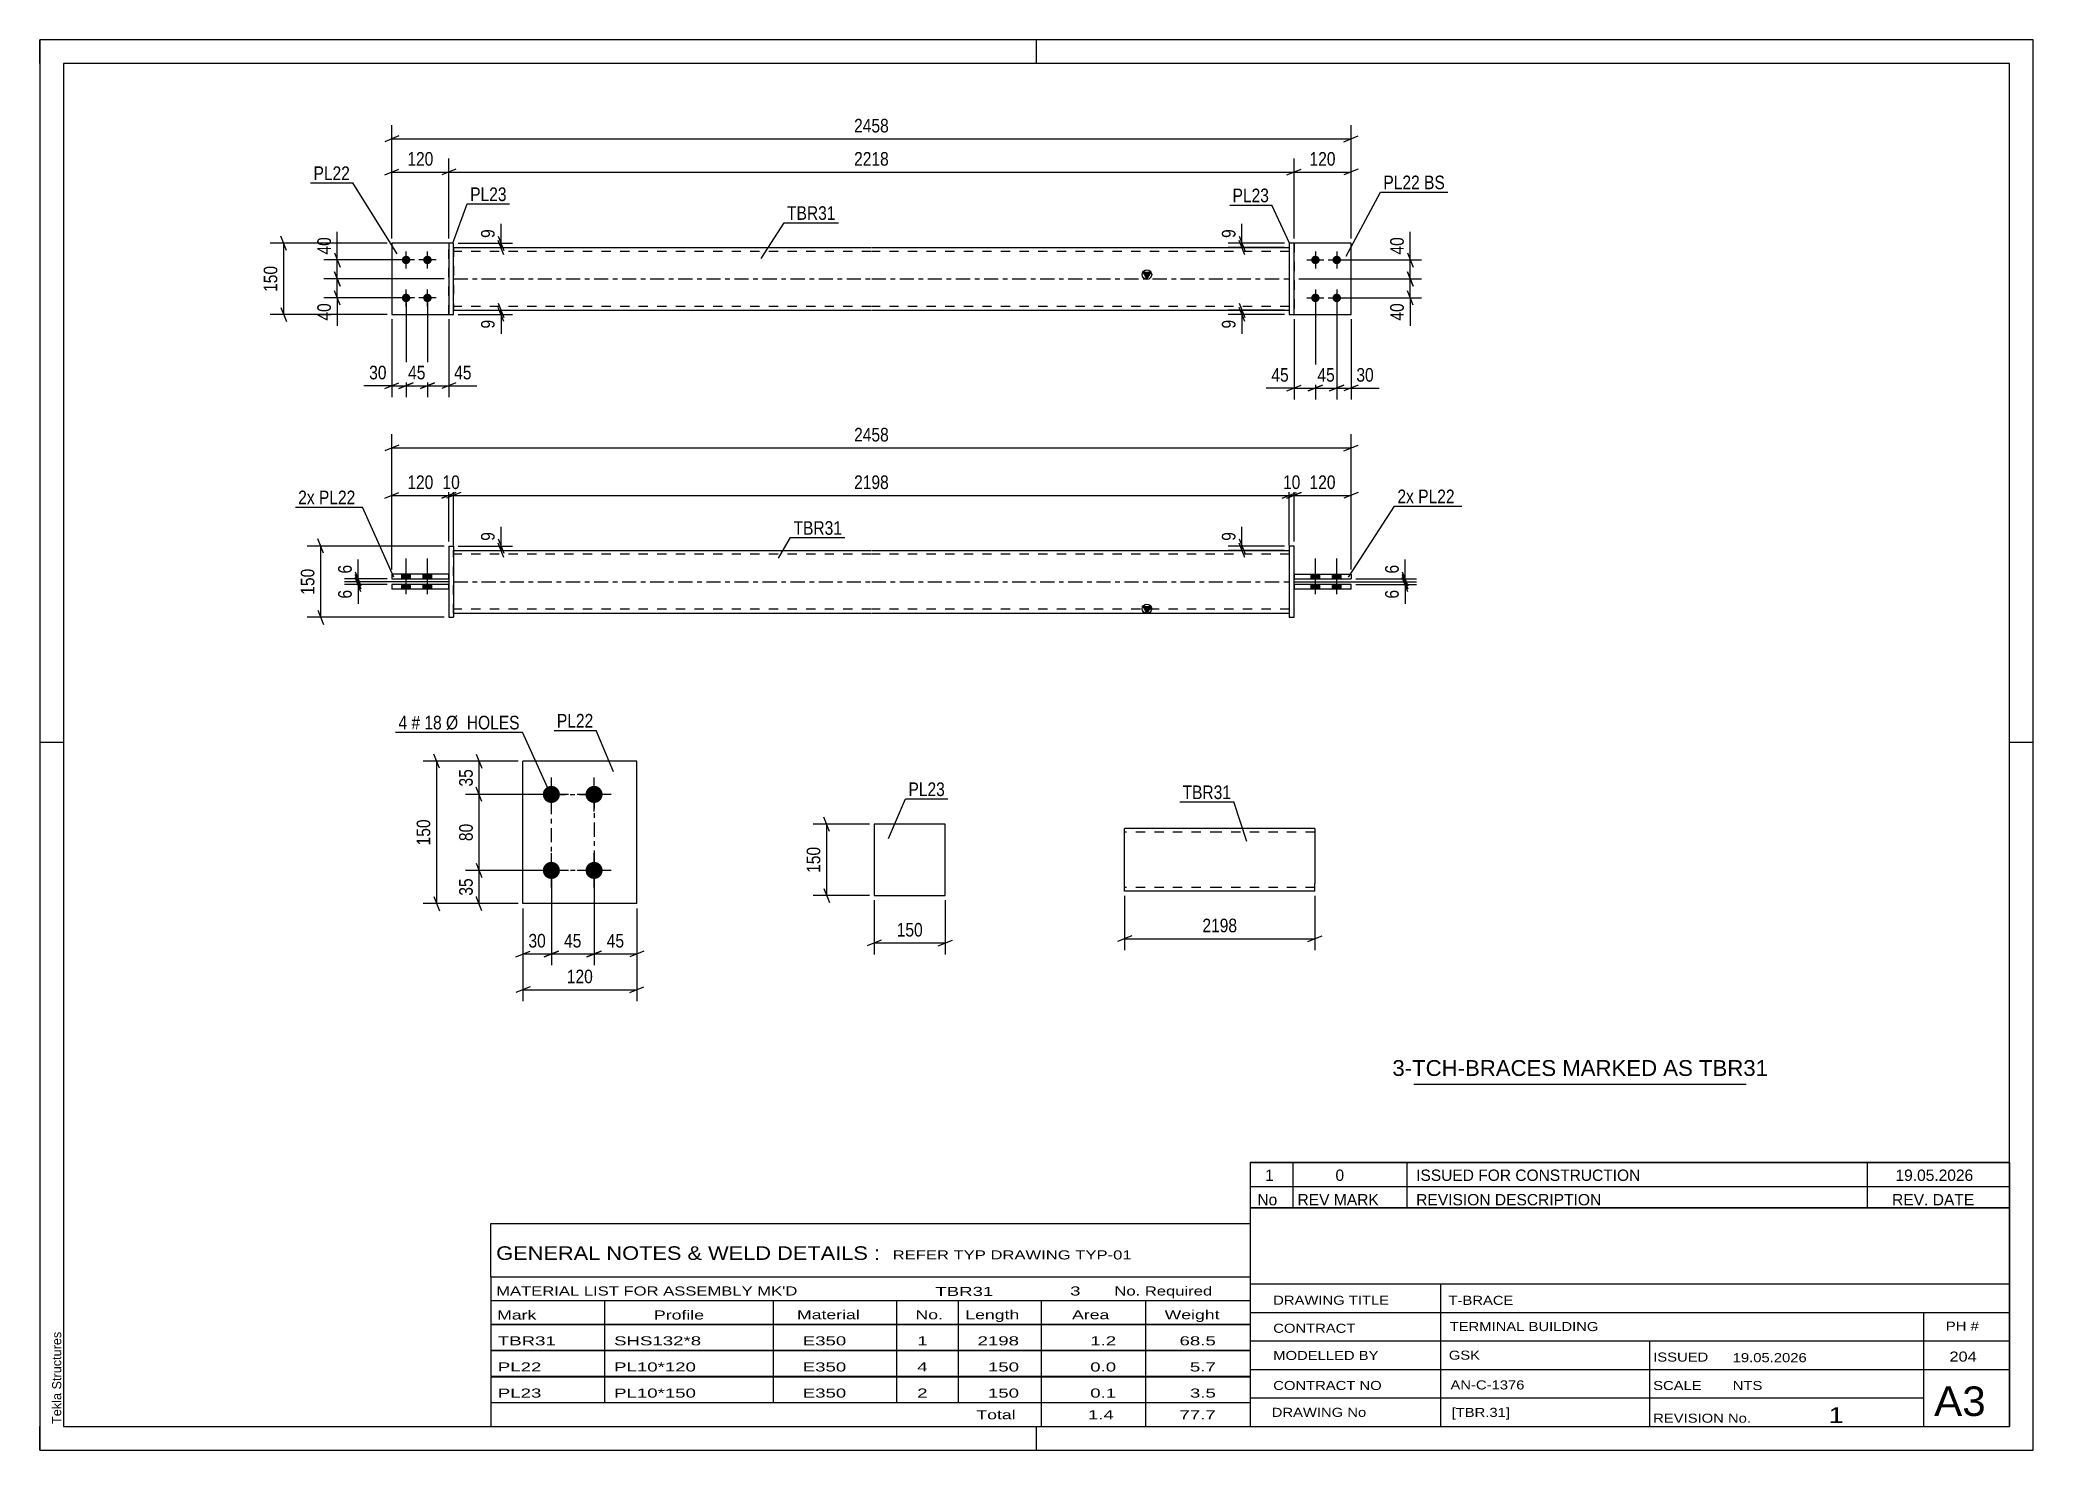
# Paper-space layout 'Layout1' of a CAD drawing. Header units: millimetres. Extents: x 0 to 420, y 0 to 297.
# The model-space entities are those that its viewports show. They can reach past a viewport. Long polylines and large blocks are cut down to what shows.
import ezdxf

# ---------------------------------------------------------------- set-up
doc = ezdxf.new("R2010")
doc.units = ezdxf.units.MM
doc.linetypes.add('DXK_LINE_DOT2', pattern=[3.9198, 1.9599, -1.9599])
doc.linetypes.add('DXK_LINE_DOT3', pattern=[5.9187, 2.979, -0.9799, 0.9799, -0.9799])
doc.layers.add('Viewport layer', color=7, linetype='Continuous', plot=False)
doc.styles.add('Arial', font='arial.ttf', dxfattribs={"height": 0.2})
doc.styles.add('Arial Narrow', font='ARIALN.TTF', dxfattribs={"height": 0.2})

# ---------------------------------------------------------------- blocks, each defined once
blk = doc.blocks.new('Unknown-489683799-1163')
at = {"color": 5, "linetype": 'Continuous'}
for p, q in [((420, 297), (0, 297)), ((0, 297), (0, 0)), ((0, 292), (0, 297)), ((210, 292), (210, 297)), ((420, 0), (420, 297)), ((415, 292), (5, 292)), ((5, 292), (5, 5)), ((415, 5), (415, 292)), ((5, 149), (0, 149)), ((420, 149), (415, 149)), ((0, 0), (0, 5)), ((5, 5), (415, 5)), ((210, 0), (210, 5)), ((0, 0), (420, 0))]:
    blk.add_line(p, q, dxfattribs=at)
at = {"color": 174, "linetype": 'Continuous', "style": 'Arial'}
blk.add_text('Tekla Structures', height=1.9102, rotation=90, dxfattribs=at).set_placement((4.5, 5.5))
blk = doc.blocks.new('Unknown-489683799-3895')
at = {"color": 7, "linetype": 'Continuous'}
for p, q in [((255, 51.05), (255, 5)), ((255, 51.05), (415, 51.05)), ((415, 51), (415, 5)), ((255, 35), (415, 35)), ((295.14, 35), (295.14, 5)), ((255, 29), (415, 29)), ((397, 5.05), (397, 28.9)), ((255, 23), (415, 23)), ((339.14, 23), (339.14, 5)), ((255, 17), (415, 17)), ((255, 11), (397, 11)), ((255, 5), (415, 5))]:
    blk.add_line(p, q, dxfattribs=at)
at = {"color": 7, "style": 'Arial Narrow'}
for s, height, width, p in [('DRAWING TITLE', 1.9089, 1.425378, (259.88, 30.61)), ('T-BRACE', 1.909, 1.425378, (296.81, 30.59)), ('CONTRACT', 1.909, 1.425378, (259.88, 24.71)), ('TERMINAL BUILDING', 1.9089, 1.425378, (297.06, 25.07)), ('MODELLED BY', 1.9089, 1.425378, (259.88, 18.98)), ('GSK', 1.909, 1.425378, (296.88, 19.04)), ('ISSUED', 1.909, 1.425378, (339.94, 18.64)), ('19.05.2026', 1.909, 1.425378, (356.69, 18.52)), ('CONTRACT NO', 1.9089, 1.425378, (259.88, 12.66)), ('AN-C-1376', 1.909, 1.425378, (297.23, 12.78)), ('SCALE', 1.909, 1.425378, (339.94, 12.65)), ('A3', 6.204, 1.25, (399.14, 7.2)), ('DRAWING No', 1.909, 1.425378, (259.56, 7)), ('[TBR.31]', 1.909, 1.425378, (297.46, 6.99)), ('1', 3.34, 1.5, (376.91, 5.68)), ('REVISION No.', 1.9089, 1.425378, (339.94, 5.77))]:
    blk.add_text(s, height=height, dxfattribs=dict(at, width=width)).set_placement(p)
at = {"color": 7, "linetype": 'Continuous', "style": 'Arial Narrow'}
for s, height, width, p in [('PH #', 1.909, 1.43, (401.6, 25.15)), ('204', 2.1, 1.43, (402.37, 18.65)), ('NTS', 1.909, 1.425378, (356.7, 12.65))]:
    blk.add_text(s, height=height, dxfattribs=dict(at, width=width)).set_placement(p)
blk = doc.blocks.new('Unknown-489683799-3896')
at = {"color": 7, "linetype": 'Continuous'}
for p, q in [((95, 47.75), (255, 47.75)), ((95, 36.5), (95, 47.75)), ((255, 47.75), (255, 36.5)), ((95, 36.5), (255, 36.5)), ((95, 36.5), (95, 31.5)), ((255, 36.5), (255, 31.5)), ((95, 31.5), (255, 31.5)), ((95, 31.5), (95, 26.5)), ((119, 31.5), (119, 26.5)), ((154.5, 31.5), (154.5, 26.5)), ((180.5, 31.5), (180.5, 26.5)), ((193.5, 31.5), (193.5, 26.5)), ((211, 31.5), (211, 26.5)), ((233, 31.5), (233, 26.5)), ((255, 31.5), (255, 26.5)), ((95, 26.5), (255, 26.5)), ((95, 26.45), (95, 21.05)), ((95, 26.45), (255, 26.45)), ((119, 26.5), (119, 21)), ((154.5, 26.5), (154.5, 21)), ((180.5, 26.5), (180.5, 21)), ((193.5, 26.5), (193.5, 21)), ((211, 26.5), (211, 21)), ((233, 26.5), (233, 21)), ((255, 26.45), (255, 21.05)), ((95, 21.05), (255, 21.05)), ((119, 21), (119, 15.5)), ((154.5, 21), (154.5, 15.5)), ((180.5, 21), (180.5, 15.5)), ((193.5, 21), (193.5, 15.5)), ((211, 21), (211, 15.5)), ((233, 21), (233, 15.5)), ((95, 20.95), (95, 15.55)), ((95, 20.95), (255, 20.95)), ((255, 20.95), (255, 15.55)), ((95, 15.55), (255, 15.55)), ((95, 15.45), (95, 10.05)), ((95, 15.45), (255, 15.45)), ((119, 15.5), (119, 10)), ((154.5, 15.5), (154.5, 10)), ((180.5, 15.5), (180.5, 10)), ((193.5, 15.5), (193.5, 10)), ((211, 15.5), (211, 10)), ((233, 15.5), (233, 10)), ((255, 15.45), (255, 10.05)), ((95, 10.05), (255, 10.05)), ((95, 10), (255, 10)), ((95, 10), (95, 5)), ((211, 10), (211, 5)), ((233, 10), (233, 5)), ((255, 10), (255, 5)), ((95, 5), (255, 5))]:
    blk.add_line(p, q, dxfattribs=at)
at = {"color": 7, "style": 'Arial Narrow'}
for s, height, width, p in [('GENERAL NOTES & WELD DETAILS :', 2.8633, 1.4, (96.15, 40.06)), ('REFER TYP DRAWING TYP-01', 1.9089, 1.6, (179.7, 40.16)), ("MATERIAL LIST FOR ASSEMBLY MK'D", 1.9089, 1.6, (96.15, 32.56)), ('TBR31', 1.909, 1.794707, (188.68, 32.47)), ('3', 1.91, 1.794707, (217.08, 32.56)), ('No. Required', 1.9089, 1.6, (226.41, 32.56)), ('Mark', 1.909, 1.7, (96.34, 27.5)), ('Profile', 1.909, 1.7, (129.41, 27.5)), ('Material', 1.909, 1.7, (159.54, 27.56)), ('No.', 1.909, 1.7, (184.5, 27.56)), ('Length', 1.909, 1.7, (195, 27.56)), ('Area', 1.909, 1.7, (217.5, 27.56)), ('Weight', 1.909, 1.7, (237, 27.56))]:
    blk.add_text(s, height=height, dxfattribs=dict(at, width=width)).set_placement(p)
at = {"color": 7, "linetype": 'Continuous', "style": 'Arial Narrow'}
for s, height, width, p in [('TBR31', 1.909, 1.794707, (96.5, 22.06)), ('SHS132*8', 1.909, 1.794707, (121, 22.06)), ('E350', 1.909, 1.794707, (160.74, 22.06)), ('1', 1.91, 1.794707, (184.86, 22.06)), ('2198', 1.909, 1.794707, (197.58, 22.06)), ('1.2', 1.909, 1.794707, (221.32, 22.06)), ('68.5', 1.909, 1.794707, (240.14, 22.06)), ('PL22', 1.909, 1.794707, (96.5, 16.56)), ('PL10*120', 1.909, 1.794707, (121, 16.56)), ('E350', 1.909, 1.794707, (160.74, 16.56)), ('4', 1.91, 1.794707, (184.86, 16.56)), ('150', 1.909, 1.794707, (199.77, 16.56)), ('0.0', 1.909, 1.794707, (221.32, 16.56)), ('5.7', 1.909, 1.794707, (242.33, 16.56)), ('PL23', 1.909, 1.794707, (96.5, 11.06)), ('PL10*150', 1.909, 1.794707, (121, 11.06)), ('E350', 1.909, 1.794707, (160.74, 11.06)), ('2', 1.91, 1.794707, (184.86, 11.06)), ('150', 1.909, 1.794707, (199.77, 11.06)), ('0.1', 1.909, 1.794707, (221.32, 11.06)), ('3.5', 1.909, 1.794707, (242.33, 11.06)), ('Total', 1.909, 1.7, (197.33, 6.5)), ('1.4', 1.909, 1.794707, (220.83, 6.5)), ('77.7', 1.909, 1.794707, (240.14, 6.5))]:
    blk.add_text(s, height=height, dxfattribs=dict(at, width=width)).set_placement(p)
blk = doc.blocks.new('Unknown-489683799-3897')
at = {"color": 7, "linetype": 'Continuous'}
for p, q in [((255, 60.55), (415, 60.55)), ((415, 60.55), (255, 60.55)), ((255, 60.55), (255, 55.55)), ((264, 60.55), (264, 55.55)), ((288, 60.55), (288, 55.55)), ((385, 60.55), (385, 55.55)), ((415, 60.55), (415, 55.55)), ((255, 55.55), (415, 55.55)), ((255, 55.55), (255, 51.05)), ((255, 55.55), (415, 55.55)), ((264, 55.55), (264, 51.05)), ((288, 55.55), (288, 51.05)), ((385, 55.55), (385, 51.05)), ((415, 55.55), (415, 51.05)), ((415, 51.05), (255, 51.05))]:
    blk.add_line(p, q, dxfattribs=at)
at = {"color": 7, "linetype": 'Continuous', "style": 'Arial Narrow'}
for s, height, width, p in [('1', 2.39, 1.196471, (258.16, 56.7)), ('0', 2.39, 1.196471, (273, 56.7)), ('ISSUED FOR CONSTRUCTION', 2.3861, 1.196471, (290, 56.7)), ('19.05.2026', 2.386, 1.196471, (391, 56.7)), ('No', 2.386, 1.2, (256.54, 51.55)), ('REV MARK', 2.386, 1.2, (265, 51.55)), ('REVISION DESCRIPTION', 2.3861, 1.2, (290, 51.55)), ('REV. DATE', 2.386, 1.2, (390.28, 51.55))]:
    blk.add_text(s, height=height, dxfattribs=dict(at, width=width)).set_placement(p)
blk = doc.blocks.new('Unknown-489683799-3898')
at = {"color": 7, "linetype": 'Continuous'}
blk.add_line((289.5, 77.05), (359.5, 77.05), dxfattribs=at)
at = {"color": 7, "style": 'Arial'}
blk.add_text('3-TCH-BRACES MARKED AS TBR31', height=3.3428, dxfattribs=at).set_placement((284.99, 78.8))
blk = doc.blocks.new('Part-489683799-1448 - 1400')
at = {"color": 2, "linetype": 'Continuous'}
for p, q in [((86.17, 182.29), (74.17, 182.29)), ((74.17, 182.29), (74.17, 181.29)), ((86.17, 181.29), (74.17, 181.29)), ((86.17, 181.29), (86.17, 182.29))]:
    blk.add_line(p, q, dxfattribs=at)
blk = doc.blocks.new('Part-489683799-1456 - 1400')
at = {"color": 2, "linetype": 'Continuous'}
for p, q in [((264.27, 184.49), (264.27, 183.49)), ((264.27, 184.49), (276.27, 184.49)), ((264.27, 183.49), (276.27, 183.49)), ((276.27, 184.49), (276.27, 183.49))]:
    blk.add_line(p, q, dxfattribs=at)
blk = doc.blocks.new('Part-489683799-1476 - 1400')
at = {"linetype": 'Continuous'}
blk.add_hatch(color=2, dxfattribs=at).paths.add_polyline_path([(233.27, 176.29), (232.47, 177.69), (234.07, 177.69)])
at = {"color": 2, "linetype": 'Continuous'}
for p, q in [((87.17, 189.49), (175.17, 189.49)), ((175.27, 189.49), (263.27, 189.49)), ((233.27, 176.29), (232.47, 177.69)), ((232.47, 177.69), (234.07, 177.69)), ((234.07, 177.69), (233.27, 176.29)), ((87.17, 176.29), (175.17, 176.29)), ((175.27, 176.29), (263.27, 176.29))]:
    blk.add_line(p, q, dxfattribs=at)
at = {"color": 7, "linetype": 'DXK_LINE_DOT2'}
for p, q in [((87.17, 176.29), (87.17, 189.49)), ((263.27, 189.49), (263.27, 176.29)), ((175.17, 188.69), (87.17, 188.69)), ((263.27, 188.69), (175.27, 188.69)), ((175.17, 177.09), (87.17, 177.09)), ((263.27, 177.09), (175.27, 177.09))]:
    blk.add_line(p, q, dxfattribs=at)
at = {"color": 7, "linetype": 'DXK_LINE_DOT3'}
for p, q in [((87.17, 182.89), (175.17, 182.89)), ((175.27, 182.89), (263.27, 182.89))]:
    blk.add_line(p, q, dxfattribs=at)
at = {"color": 2, "linetype": 'Continuous'}
blk.add_circle((233.27, 177.19), 1, dxfattribs=at)
blk = doc.blocks.new('Bolt-489683799-1413 - 1400')
at = {"linetype": 'Continuous'}
for points in [[(76.27, 183.49), (78.07, 183.49), (78.07, 184.49), (76.27, 184.49)], [(76.27, 183.49), (78.07, 183.49), (78.07, 184.49), (76.27, 184.49)], [(76.27, 181.29), (78.07, 181.29), (78.07, 182.29), (76.27, 182.29)], [(76.27, 181.29), (78.07, 181.29), (78.07, 182.29), (76.27, 182.29)], [(80.77, 183.49), (82.57, 183.49), (82.57, 184.49), (80.77, 184.49)], [(80.77, 183.49), (82.57, 183.49), (82.57, 184.49), (80.77, 184.49)], [(80.77, 181.29), (82.57, 181.29), (82.57, 182.29), (80.77, 182.29)], [(80.77, 181.29), (82.57, 181.29), (82.57, 182.29), (80.77, 182.29)]]:
    blk.add_hatch(color=1, dxfattribs=at).paths.add_polyline_path(points)
at = {"color": 1, "linetype": 'Continuous'}
for p, q in [((77.17, 180.29), (77.17, 187.79)), ((77.17, 180.29), (77.17, 187.79)), ((81.67, 180.29), (81.67, 187.79)), ((81.67, 180.29), (81.67, 187.79)), ((76.27, 183.49), (76.27, 184.49)), ((76.27, 183.49), (76.27, 184.49)), ((76.27, 181.29), (76.27, 182.29)), ((76.27, 181.29), (76.27, 182.29)), ((78.07, 183.49), (78.07, 184.49)), ((78.07, 183.49), (78.07, 184.49)), ((78.07, 181.29), (78.07, 182.29)), ((78.07, 181.29), (78.07, 182.29)), ((80.77, 183.49), (80.77, 184.49)), ((80.77, 183.49), (80.77, 184.49)), ((80.77, 181.29), (80.77, 182.29)), ((80.77, 181.29), (80.77, 182.29)), ((82.57, 183.49), (82.57, 184.49)), ((82.57, 183.49), (82.57, 184.49)), ((82.57, 181.29), (82.57, 182.29)), ((82.57, 181.29), (82.57, 182.29))]:
    blk.add_line(p, q, dxfattribs=at)
blk = doc.blocks.new('Bolt-489683799-1414 - 1400')
at = {"linetype": 'Continuous'}
for points in [[(269.67, 184.49), (267.87, 184.49), (267.87, 183.49), (269.67, 183.49)], [(269.67, 184.49), (267.87, 184.49), (267.87, 183.49), (269.67, 183.49)], [(269.67, 182.29), (267.87, 182.29), (267.87, 181.29), (269.67, 181.29)], [(269.67, 182.29), (267.87, 182.29), (267.87, 181.29), (269.67, 181.29)], [(274.17, 184.49), (272.37, 184.49), (272.37, 183.49), (274.17, 183.49)], [(274.17, 184.49), (272.37, 184.49), (272.37, 183.49), (274.17, 183.49)], [(274.17, 182.29), (272.37, 182.29), (272.37, 181.29), (274.17, 181.29)], [(274.17, 182.29), (272.37, 182.29), (272.37, 181.29), (274.17, 181.29)]]:
    blk.add_hatch(color=1, dxfattribs=at).paths.add_polyline_path(points)
at = {"color": 1, "linetype": 'Continuous'}
for p, q in [((268.77, 180.29), (268.77, 187.79)), ((268.77, 180.29), (268.77, 187.79)), ((273.27, 180.29), (273.27, 187.79)), ((273.27, 180.29), (273.27, 187.79)), ((267.87, 183.49), (267.87, 184.49)), ((267.87, 183.49), (267.87, 184.49)), ((267.87, 181.29), (267.87, 182.29)), ((267.87, 181.29), (267.87, 182.29)), ((269.67, 183.49), (269.67, 184.49)), ((269.67, 183.49), (269.67, 184.49)), ((269.67, 181.29), (269.67, 182.29)), ((269.67, 181.29), (269.67, 182.29)), ((272.37, 183.49), (272.37, 184.49)), ((272.37, 183.49), (272.37, 184.49)), ((272.37, 181.29), (272.37, 182.29)), ((272.37, 181.29), (272.37, 182.29)), ((274.17, 183.49), (274.17, 184.49)), ((274.17, 183.49), (274.17, 184.49)), ((274.17, 181.29), (274.17, 182.29)), ((274.17, 181.29), (274.17, 182.29))]:
    blk.add_line(p, q, dxfattribs=at)
blk = doc.blocks.new('Part-489683799-1417 - 1400')
at = {"color": 2, "linetype": 'Continuous'}
for p, q in [((86.17, 190.39), (87.17, 190.39)), ((86.17, 190.39), (86.17, 175.39)), ((87.17, 190.39), (87.17, 175.39)), ((86.17, 175.39), (87.17, 175.39))]:
    blk.add_line(p, q, dxfattribs=at)
blk = doc.blocks.new('Part-489683799-1451 - 1400')
at = {"color": 2, "linetype": 'Continuous'}
for p, q in [((264.27, 190.39), (263.27, 190.39)), ((263.27, 190.39), (263.27, 175.39)), ((264.27, 175.39), (264.27, 190.39)), ((263.27, 175.39), (264.27, 175.39))]:
    blk.add_line(p, q, dxfattribs=at)
blk = doc.blocks.new('Part-489683799-1443 - 1400')
at = {"color": 2, "linetype": 'Continuous'}
for p, q in [((86.17, 184.49), (74.17, 184.49)), ((74.17, 184.49), (74.17, 183.49)), ((74.17, 183.49), (86.17, 183.49)), ((86.17, 183.49), (86.17, 184.49))]:
    blk.add_line(p, q, dxfattribs=at)
blk = doc.blocks.new('Part-489683799-1461 - 1400')
at = {"color": 2, "linetype": 'Continuous'}
for p, q in [((276.27, 182.29), (264.27, 182.29)), ((264.27, 182.29), (264.27, 181.29)), ((276.27, 181.29), (264.27, 181.29)), ((276.27, 181.29), (276.27, 182.29))]:
    blk.add_line(p, q, dxfattribs=at)
blk = doc.blocks.new('Part-489683799-1706 - 1681')
at = {"color": 2, "linetype": 'Continuous'}
for p, q in [((86.17, 254.16), (74.17, 254.16)), ((74.17, 254.16), (74.17, 239.16)), ((74.17, 239.16), (86.17, 239.16))]:
    blk.add_line(p, q, dxfattribs=at)
at = {"color": 7, "linetype": 'DXK_LINE_DOT2'}
blk.add_line((86.17, 239.16), (86.17, 254.16), dxfattribs=at)
blk = doc.blocks.new('Part-489683799-1747 - 1681')
at = {"linetype": 'Continuous'}
blk.add_hatch(color=2, dxfattribs=at).paths.add_polyline_path([(233.27, 246.66), (232.47, 248.06), (234.07, 248.06)])
at = {"color": 2, "linetype": 'Continuous'}
for p, q in [((87.17, 253.26), (175.17, 253.26)), ((175.27, 253.26), (263.27, 253.26)), ((233.27, 246.66), (232.47, 248.06)), ((232.47, 248.06), (234.07, 248.06)), ((234.07, 248.06), (233.27, 246.66)), ((87.17, 240.06), (175.17, 240.06)), ((175.27, 240.06), (263.27, 240.06))]:
    blk.add_line(p, q, dxfattribs=at)
at = {"color": 7, "linetype": 'DXK_LINE_DOT2'}
for p, q in [((87.17, 253.26), (87.17, 240.06)), ((175.17, 252.46), (87.17, 252.46)), ((263.27, 252.46), (175.27, 252.46)), ((263.27, 253.26), (263.27, 240.06)), ((175.17, 240.86), (87.17, 240.86)), ((263.27, 240.86), (175.27, 240.86))]:
    blk.add_line(p, q, dxfattribs=at)
at = {"color": 7, "linetype": 'DXK_LINE_DOT3'}
for p, q in [((87.17, 246.66), (175.17, 246.66)), ((175.27, 246.66), (263.27, 246.66))]:
    blk.add_line(p, q, dxfattribs=at)
at = {"color": 2, "linetype": 'Continuous'}
blk.add_circle((233.27, 247.56), 1, dxfattribs=at)
blk = doc.blocks.new('Part-489683799-1701 - 1681')
at = {"color": 2, "linetype": 'Continuous'}
for p, q in [((87.17, 254.16), (86.17, 254.16)), ((86.17, 254.16), (86.17, 239.16)), ((87.17, 239.16), (87.17, 254.16)), ((86.17, 239.16), (87.17, 239.16))]:
    blk.add_line(p, q, dxfattribs=at)
blk = doc.blocks.new('Bolt-489683799-1685 - 1681')
at = {"linetype": 'Continuous'}
for points in [[(77.17, 249.76, -1), (77.17, 251.56, -1)], [(81.67, 249.76, -1), (81.67, 251.56, -1)], [(77.17, 241.76, -1), (77.17, 243.56, -1)], [(81.67, 241.76, -1), (81.67, 243.56, -1)]]:
    blk.add_hatch(color=1, dxfattribs=at).paths.add_polyline_path(points)
at = {"color": 1, "linetype": 'Continuous'}
for p, q in [((77.17, 248.86), (77.17, 252.46)), ((81.67, 248.86), (81.67, 252.46)), ((78.97, 250.66), (75.37, 250.66)), ((83.47, 250.66), (79.87, 250.66)), ((77.17, 240.86), (77.17, 244.46)), ((81.67, 240.86), (81.67, 244.46)), ((78.97, 242.66), (75.37, 242.66)), ((83.47, 242.66), (79.87, 242.66))]:
    blk.add_line(p, q, dxfattribs=at)
blk = doc.blocks.new('Bolt-489683799-1686 - 1681')
at = {"linetype": 'Continuous'}
for points in [[(268.77, 251.56, -1), (268.77, 249.76, -1)], [(273.27, 251.56, -1), (273.27, 249.76, -1)], [(268.77, 243.56, -1), (268.77, 241.76, -1)], [(273.27, 243.56, -1), (273.27, 241.76, -1)]]:
    blk.add_hatch(color=1, dxfattribs=at).paths.add_polyline_path(points)
at = {"color": 1, "linetype": 'Continuous'}
for p, q in [((268.77, 252.46), (268.77, 248.86)), ((273.27, 252.46), (273.27, 248.86)), ((266.97, 250.66), (270.57, 250.66)), ((271.47, 250.66), (275.07, 250.66)), ((268.77, 244.46), (268.77, 240.86)), ((273.27, 244.46), (273.27, 240.86)), ((266.97, 242.66), (270.57, 242.66)), ((271.47, 242.66), (275.07, 242.66))]:
    blk.add_line(p, q, dxfattribs=at)
blk = doc.blocks.new('Part-489683799-1707 - 1681')
at = {"color": 7, "linetype": 'DXK_LINE_DOT2'}
for p, q in [((86.17, 254.16), (74.17, 254.16)), ((74.17, 254.16), (74.17, 239.16)), ((86.17, 239.16), (86.17, 254.16)), ((74.17, 239.16), (86.17, 239.16))]:
    blk.add_line(p, q, dxfattribs=at)
blk = doc.blocks.new('Part-489683799-1712 - 1681')
at = {"color": 2, "linetype": 'Continuous'}
for p, q in [((264.27, 254.16), (263.27, 254.16)), ((263.27, 254.16), (263.27, 239.16)), ((264.27, 239.16), (264.27, 254.16)), ((263.27, 239.16), (264.27, 239.16))]:
    blk.add_line(p, q, dxfattribs=at)
blk = doc.blocks.new('Part-489683799-1737 - 1681')
at = {"color": 2, "linetype": 'Continuous'}
for p, q in [((276.27, 254.16), (264.27, 254.16)), ((276.27, 239.16), (276.27, 254.16)), ((264.27, 239.16), (276.27, 239.16))]:
    blk.add_line(p, q, dxfattribs=at)
at = {"color": 7, "linetype": 'DXK_LINE_DOT2'}
blk.add_line((264.27, 254.16), (264.27, 239.16), dxfattribs=at)
blk = doc.blocks.new('Part-489683799-1742 - 1681')
at = {"color": 7, "linetype": 'DXK_LINE_DOT2'}
for p, q in [((276.27, 254.16), (264.27, 254.16)), ((264.27, 254.16), (264.27, 239.16)), ((276.27, 239.16), (276.27, 254.16)), ((264.27, 239.16), (276.27, 239.16))]:
    blk.add_line(p, q, dxfattribs=at)
blk = doc.blocks.new('Part-489683799-2300 - 2292')
at = {"color": 2, "linetype": 'Continuous'}
for p, q in [((248.56, 130.91), (228.56, 130.91)), ((228.56, 119.31), (228.56, 130.91)), ((268.66, 130.91), (248.66, 130.91)), ((268.66, 130.91), (268.66, 129.93)), ((268.66, 129.93), (268.66, 119.31)), ((228.56, 117.71), (228.56, 119.31)), ((248.56, 117.71), (228.56, 117.71)), ((268.66, 117.71), (248.66, 117.71)), ((268.66, 117.71), (268.66, 119.31))]:
    blk.add_line(p, q, dxfattribs=at)
at = {"color": 7, "linetype": 'DXK_LINE_DOT2'}
for p, q in [((268.66, 130.79), (268.66, 129.31)), ((248.56, 130.11), (228.56, 130.11)), ((268.66, 130.11), (248.66, 130.11)), ((228.56, 117.84), (228.56, 119.31)), ((228.56, 118.51), (228.56, 118.58)), ((248.56, 118.51), (228.56, 118.51)), ((268.66, 118.51), (248.66, 118.51)), ((268.66, 118.58), (268.66, 119.01)), ((268.66, 118.51), (268.66, 118.58))]:
    blk.add_line(p, q, dxfattribs=at)
blk = doc.blocks.new('Bolt-489683799-2108 - 2046')
at = {"linetype": 'Continuous'}
for points in [[(107.78, 136.29, -1), (107.78, 139.89, -1)], [(116.78, 136.29, -1), (116.78, 139.89, -1)], [(107.78, 120.29, -1), (107.78, 123.89, -1)], [(116.78, 120.29, -1), (116.78, 123.89, -1)]]:
    blk.add_hatch(color=1, dxfattribs=at).paths.add_polyline_path(points)
at = {"color": 1, "linetype": 'Continuous'}
for p, q in [((107.78, 134.49), (107.78, 141.69)), ((116.78, 134.49), (116.78, 141.69)), ((111.38, 138.09), (104.18, 138.09)), ((120.38, 138.09), (113.18, 138.09)), ((111.38, 122.09), (104.18, 122.09)), ((107.78, 118.49), (107.78, 125.69)), ((120.38, 122.09), (113.18, 122.09)), ((116.78, 118.49), (116.78, 125.69))]:
    blk.add_line(p, q, dxfattribs=at)
blk = doc.blocks.new('Part-489683799-2113 - 2046')
at = {"color": 2, "linetype": 'Continuous'}
for p, q in [((125.78, 145.09), (101.78, 145.09)), ((101.78, 115.09), (101.78, 145.09)), ((125.78, 115.09), (125.78, 145.09)), ((125.78, 115.09), (101.78, 115.09))]:
    blk.add_line(p, q, dxfattribs=at)
blk = doc.blocks.new('Part-489683799-2273 - 2267')
at = {"color": 2, "linetype": 'Continuous'}
for p, q in [((190.79, 131.81), (175.79, 131.81)), ((175.79, 131.81), (175.79, 116.81)), ((190.79, 116.81), (190.79, 131.81)), ((175.79, 116.81), (190.79, 116.81))]:
    blk.add_line(p, q, dxfattribs=at)
blk = doc.blocks.new('Rectangle-489683799-2253 - 2046')
at = {"color": 1, "linetype": 'DXK_LINE_DOT3'}
blk.add_lwpolyline([(107.78, 138.09), (116.78, 138.09), (116.78, 122.09), (107.78, 122.09), (107.78, 138.09)], close=True, dxfattribs=at)
blk = doc.blocks.new('StraightDimension-489683799-1537 - 1400')
at = {"color": 7, "linetype": 'Continuous'}
for p, q in [((72.67, 200.46), (75.67, 201.66)), ((74.17, 185.49), (74.17, 203.91)), ((87.67, 201.66), (84.67, 200.46)), ((86.17, 191.39), (86.17, 203.91)), ((74.17, 201.06), (86.17, 201.06))]:
    blk.add_line(p, q, dxfattribs=at)
at = {"color": 0}
blk.add_wipeout([(83.51, 201.81), (83.51, 206.01), (76.83, 206.01), (76.83, 201.81)], dxfattribs=at)
at = {"color": 3, "style": 'Arial Narrow'}
blk.add_text('120', height=2.863, dxfattribs=at).set_placement((77.43, 202.41))
blk = doc.blocks.new('StraightDimension-489683799-1602 - 1400')
at = {"color": 7, "linetype": 'Continuous'}
for p, q in [((264.27, 182.89), (290.07, 182.89)), ((277.27, 182.29), (290.07, 182.29)), ((287.07, 184.39), (288.27, 181.39)), ((288.27, 180.79), (287.07, 183.79)), ((287.67, 182.29), (287.67, 182.89))]:
    blk.add_line(p, q, dxfattribs=at)
at = {"color": 0}
blk.add_wipeout([(286.92, 181.76), (282.72, 181.76), (282.72, 178.73), (286.92, 178.73)], dxfattribs=at)
at = {"color": 7, "linetype": 'Continuous'}
blk.add_line((287.67, 182.29), (287.67, 178.21), dxfattribs=at)
blk.add_line((287.67, 182.29), (287.67, 178.21), dxfattribs=at)
at = {"color": 3, "style": 'Arial Narrow'}
blk.add_text('6', height=2.86, rotation=90.0002, dxfattribs=at).set_placement((286.32, 179.33))
blk = doc.blocks.new('StraightDimension-489683799-3441 - 1400')
at = {"color": 7, "linetype": 'Continuous'}
for p, q in [((85.17, 190.39), (56.34, 190.39)), ((59.79, 188.89), (58.59, 191.89)), ((59.19, 175.39), (59.19, 190.39)), ((58.59, 176.89), (59.79, 173.89)), ((85.17, 175.39), (56.34, 175.39))]:
    blk.add_line(p, q, dxfattribs=at)
at = {"color": 0}
blk.add_wipeout([(58.44, 186.23), (54.24, 186.23), (54.24, 179.54), (58.44, 179.54)], dxfattribs=at)
at = {"color": 3, "style": 'Arial Narrow'}
blk.add_text('150', height=2.863, rotation=90.0002, dxfattribs=at).set_placement((57.84, 180.14))
blk = doc.blocks.new('StraightDimension-489683799-1558 - 1400')
at = {"color": 7, "linetype": 'Continuous'}
for p, q in [((86.17, 182.89), (64.21, 182.89)), ((73.17, 182.29), (64.21, 182.29)), ((66.46, 184.39), (67.66, 181.39)), ((67.66, 180.79), (66.46, 183.79)), ((67.06, 182.29), (67.06, 182.89))]:
    blk.add_line(p, q, dxfattribs=at)
at = {"color": 0}
blk.add_wipeout([(66.31, 181.76), (62.11, 181.76), (62.11, 178.73), (66.31, 178.73)], dxfattribs=at)
at = {"color": 7, "linetype": 'Continuous'}
blk.add_line((67.06, 182.29), (67.06, 178.21), dxfattribs=at)
blk.add_line((67.06, 182.29), (67.06, 178.21), dxfattribs=at)
at = {"color": 3, "style": 'Arial Narrow'}
blk.add_text('6', height=2.86, rotation=90.0002, dxfattribs=at).set_placement((65.71, 179.33))
blk = doc.blocks.new('StraightDimension-489683799-1485 - 1400')
at = {"color": 7, "linetype": 'Continuous'}
for p, q in [((88.17, 190.39), (99.57, 190.39)), ((88.17, 189.49), (99.57, 189.49)), ((96.57, 191.89), (97.77, 188.89)), ((97.77, 187.99), (96.57, 190.99)), ((97.17, 189.49), (97.17, 190.39))]:
    blk.add_line(p, q, dxfattribs=at)
at = {"color": 0}
blk.add_wipeout([(96.42, 193.94), (92.22, 193.94), (92.22, 190.91), (96.42, 190.91)], dxfattribs=at)
at = {"color": 7, "linetype": 'Continuous'}
blk.add_line((97.17, 190.39), (97.17, 194.46), dxfattribs=at)
blk.add_line((97.17, 190.39), (97.17, 194.46), dxfattribs=at)
at = {"color": 3, "style": 'Arial Narrow'}
blk.add_text('9', height=2.86, rotation=90.0002, dxfattribs=at).set_placement((95.82, 191.51))
blk = doc.blocks.new('StraightDimension-489683799-1501 - 1400')
at = {"color": 7, "linetype": 'Continuous'}
for p, q in [((262.77, 200.46), (265.77, 201.66)), ((264.27, 191.39), (264.27, 203.91)), ((277.77, 201.66), (274.77, 200.46)), ((276.27, 185.49), (276.27, 203.91)), ((264.27, 201.06), (276.27, 201.06))]:
    blk.add_line(p, q, dxfattribs=at)
at = {"color": 0}
blk.add_wipeout([(273.61, 201.81), (273.61, 206.01), (266.93, 206.01), (266.93, 201.81)], dxfattribs=at)
at = {"color": 3, "style": 'Arial Narrow'}
blk.add_text('120', height=2.863, dxfattribs=at).set_placement((267.53, 202.41))
blk = doc.blocks.new('StraightDimension-489683799-1517 - 1400')
at = {"color": 7, "linetype": 'Continuous'}
for p, q in [((88.67, 201.66), (85.67, 200.46)), ((87.17, 190.49), (87.17, 203.91)), ((261.77, 200.46), (264.77, 201.66)), ((263.27, 190.49), (263.27, 203.91)), ((87.17, 201.06), (263.27, 201.06))]:
    blk.add_line(p, q, dxfattribs=at)
at = {"color": 0}
blk.add_wipeout([(179.48, 201.81), (179.48, 206.01), (170.97, 206.01), (170.97, 201.81)], dxfattribs=at)
at = {"color": 3, "style": 'Arial Narrow'}
blk.add_text('2198', height=2.863, dxfattribs=at).set_placement((171.57, 202.41))
blk = doc.blocks.new('StraightDimension-489683799-1527 - 1400')
at = {"color": 7, "linetype": 'Continuous'}
for p, q in [((84.67, 200.46), (87.67, 201.66)), ((88.67, 201.66), (85.67, 200.46)), ((86.17, 191.39), (86.17, 203.91)), ((87.17, 190.49), (87.17, 203.91)), ((86.17, 201.06), (87.17, 201.06))]:
    blk.add_line(p, q, dxfattribs=at)
at = {"color": 0}
blk.add_wipeout([(89.1, 201.81), (89.1, 206.01), (84.24, 206.01), (84.24, 201.81)], dxfattribs=at)
at = {"color": 3, "style": 'Arial Narrow'}
blk.add_text('10', height=2.863, dxfattribs=at).set_placement((84.84, 202.41))
blk = doc.blocks.new('StraightDimension-489683799-1547 - 1400')
at = {"color": 7, "linetype": 'Continuous'}
for p, q in [((261.77, 200.46), (264.77, 201.66)), ((265.77, 201.66), (262.77, 200.46)), ((263.27, 190.49), (263.27, 203.91)), ((264.27, 191.39), (264.27, 203.91)), ((263.27, 201.06), (264.27, 201.06))]:
    blk.add_line(p, q, dxfattribs=at)
at = {"color": 0}
blk.add_wipeout([(266.2, 201.81), (266.2, 206.01), (261.34, 206.01), (261.34, 201.81)], dxfattribs=at)
at = {"color": 3, "style": 'Arial Narrow'}
blk.add_text('10', height=2.863, dxfattribs=at).set_placement((261.94, 202.41))
blk = doc.blocks.new('StraightDimension-489683799-1574 - 1400')
at = {"color": 7, "linetype": 'Continuous'}
for p, q in [((66.46, 184.99), (67.66, 181.99)), ((73.17, 183.49), (64.21, 183.49)), ((86.17, 182.89), (64.21, 182.89)), ((67.66, 181.39), (66.46, 184.39)), ((67.06, 182.89), (67.06, 183.49))]:
    blk.add_line(p, q, dxfattribs=at)
at = {"color": 0}
blk.add_wipeout([(66.31, 187.04), (62.11, 187.04), (62.11, 184.01), (66.31, 184.01)], dxfattribs=at)
at = {"color": 7, "linetype": 'Continuous'}
blk.add_line((67.06, 183.49), (67.06, 187.56), dxfattribs=at)
blk.add_line((67.06, 183.49), (67.06, 187.56), dxfattribs=at)
at = {"color": 3, "style": 'Arial Narrow'}
blk.add_text('6', height=2.86, rotation=90.0002, dxfattribs=at).set_placement((65.71, 184.61))
blk = doc.blocks.new('StraightDimension-489683799-1591 - 1400')
at = {"color": 7, "linetype": 'Continuous'}
for p, q in [((75.67, 211.68), (72.67, 210.48)), ((74.17, 185.49), (74.17, 213.93)), ((74.17, 211.08), (276.27, 211.08)), ((274.77, 210.48), (277.77, 211.68)), ((276.27, 185.49), (276.27, 213.93))]:
    blk.add_line(p, q, dxfattribs=at)
at = {"color": 0}
blk.add_wipeout([(179.48, 211.83), (179.48, 216.03), (170.97, 216.03), (170.97, 211.83)], dxfattribs=at)
at = {"color": 3, "style": 'Arial Narrow'}
blk.add_text('2458', height=2.863, dxfattribs=at).set_placement((171.57, 212.43))
blk = doc.blocks.new('StraightDimension-489683799-1618 - 1400')
at = {"color": 7, "linetype": 'Continuous'}
for p, q in [((287.07, 184.99), (288.27, 181.99)), ((264.27, 182.89), (290.07, 182.89)), ((277.27, 183.49), (290.07, 183.49)), ((288.27, 181.39), (287.07, 184.39)), ((287.67, 182.89), (287.67, 183.49))]:
    blk.add_line(p, q, dxfattribs=at)
at = {"color": 0}
blk.add_wipeout([(286.92, 187.04), (282.72, 187.04), (282.72, 184.01), (286.92, 184.01)], dxfattribs=at)
at = {"color": 7, "linetype": 'Continuous'}
blk.add_line((287.67, 183.49), (287.67, 187.56), dxfattribs=at)
blk.add_line((287.67, 183.49), (287.67, 187.56), dxfattribs=at)
at = {"color": 3, "style": 'Arial Narrow'}
blk.add_text('6', height=2.86, rotation=90.0002, dxfattribs=at).set_placement((286.32, 184.61))
blk = doc.blocks.new('StraightDimension-489683799-1635 - 1400')
at = {"color": 7, "linetype": 'Continuous'}
for p, q in [((262.27, 190.39), (250.42, 190.39)), ((262.27, 189.49), (250.42, 189.49)), ((252.67, 191.89), (253.87, 188.89)), ((253.87, 187.99), (252.67, 190.99)), ((253.27, 189.49), (253.27, 190.39))]:
    blk.add_line(p, q, dxfattribs=at)
at = {"color": 0}
blk.add_wipeout([(252.52, 193.94), (248.32, 193.94), (248.32, 190.91), (252.52, 190.91)], dxfattribs=at)
at = {"color": 7, "linetype": 'Continuous'}
blk.add_line((253.27, 190.39), (253.27, 194.46), dxfattribs=at)
blk.add_line((253.27, 190.39), (253.27, 194.46), dxfattribs=at)
at = {"color": 3, "style": 'Arial Narrow'}
blk.add_text('9', height=2.86, rotation=90.0002, dxfattribs=at).set_placement((251.92, 191.51))
blk = doc.blocks.new('StraightDimension-489683799-1857 - 1681')
at = {"color": 7, "linetype": 'Continuous'}
for p, q in [((62.07, 252.16), (63.27, 249.16)), ((76.17, 250.66), (59.82, 250.66)), ((63.27, 245.16), (62.07, 248.16)), ((62.67, 246.66), (62.67, 250.66)), ((85.17, 246.66), (59.82, 246.66))]:
    blk.add_line(p, q, dxfattribs=at)
at = {"color": 0}
blk.add_wipeout([(61.92, 256.04), (57.72, 256.04), (57.72, 251.19), (61.92, 251.19)], dxfattribs=at)
at = {"color": 7, "linetype": 'Continuous'}
blk.add_line((62.67, 250.66), (62.67, 256.57), dxfattribs=at)
blk.add_line((62.67, 250.66), (62.67, 256.57), dxfattribs=at)
at = {"color": 3, "style": 'Arial Narrow'}
blk.add_text('40', height=2.863, rotation=90.0002, dxfattribs=at).set_placement((61.32, 251.79))
blk = doc.blocks.new('StraightDimension-489683799-2738 - 1681')
at = {"color": 7, "linetype": 'Continuous'}
for p, q in [((262.27, 254.16), (250.42, 254.16)), ((262.27, 253.26), (250.42, 253.26)), ((252.67, 255.66), (253.87, 252.66)), ((253.87, 251.76), (252.67, 254.76)), ((253.27, 253.26), (253.27, 254.16))]:
    blk.add_line(p, q, dxfattribs=at)
at = {"color": 0}
blk.add_wipeout([(252.52, 257.72), (248.32, 257.72), (248.32, 254.69), (252.52, 254.69)], dxfattribs=at)
at = {"color": 7, "linetype": 'Continuous'}
blk.add_line((253.27, 254.16), (253.27, 258.24), dxfattribs=at)
blk.add_line((253.27, 254.16), (253.27, 258.24), dxfattribs=at)
at = {"color": 3, "style": 'Arial Narrow'}
blk.add_text('9', height=2.86, rotation=90.0002, dxfattribs=at).set_placement((251.92, 255.29))
blk = doc.blocks.new('StraightDimension-489683799-2722 - 1681')
at = {"color": 7, "linetype": 'Continuous'}
for p, q in [((88.17, 240.06), (99.57, 240.06)), ((96.57, 241.56), (97.77, 238.56)), ((97.77, 237.66), (96.57, 240.66)), ((97.17, 239.16), (97.17, 240.06)), ((88.17, 239.16), (99.57, 239.16))]:
    blk.add_line(p, q, dxfattribs=at)
at = {"color": 0}
blk.add_wipeout([(96.42, 238.64), (92.22, 238.64), (92.22, 235.61), (96.42, 235.61)], dxfattribs=at)
at = {"color": 7, "linetype": 'Continuous'}
blk.add_line((97.17, 239.16), (97.17, 235.08), dxfattribs=at)
blk.add_line((97.17, 239.16), (97.17, 235.08), dxfattribs=at)
at = {"color": 3, "style": 'Arial Narrow'}
blk.add_text('9', height=2.86, rotation=90.0002, dxfattribs=at).set_placement((95.82, 236.21))
blk = doc.blocks.new('StraightDimension-489683799-1750 - 1681')
at = {"color": 7, "linetype": 'Continuous'}
for p, q in [((268.77, 241.66), (268.77, 221.27)), ((264.27, 238.16), (264.27, 221.27)), ((262.77, 223.07), (265.77, 224.27)), ((264.27, 223.67), (268.77, 223.67)), ((270.27, 224.27), (267.27, 223.07))]:
    blk.add_line(p, q, dxfattribs=at)
at = {"color": 0}
blk.add_wipeout([(263.75, 224.42), (263.75, 228.62), (258.89, 228.62), (258.89, 224.42)], dxfattribs=at)
at = {"color": 7, "linetype": 'Continuous'}
blk.add_line((264.27, 223.67), (258.37, 223.67), dxfattribs=at)
blk.add_line((264.27, 223.67), (258.37, 223.67), dxfattribs=at)
at = {"color": 3, "style": 'Arial Narrow'}
blk.add_text('45', height=2.863, dxfattribs=at).set_placement((259.49, 225.02))
blk = doc.blocks.new('StraightDimension-489683799-1772 - 1681')
at = {"color": 7, "linetype": 'Continuous'}
for p, q in [((268.77, 241.66), (268.77, 221.27)), ((273.27, 241.66), (273.27, 221.27)), ((267.27, 223.07), (270.27, 224.27)), ((268.77, 223.67), (273.27, 223.67)), ((274.77, 224.27), (271.77, 223.07))]:
    blk.add_line(p, q, dxfattribs=at)
at = {"color": 0}
blk.add_wipeout([(273.45, 224.42), (273.45, 228.62), (268.59, 228.62), (268.59, 224.42)], dxfattribs=at)
at = {"color": 3, "style": 'Arial Narrow'}
blk.add_text('45', height=2.863, dxfattribs=at).set_placement((269.19, 225.02))
blk = doc.blocks.new('StraightDimension-489683799-1909 - 1681')
at = {"color": 7, "linetype": 'Continuous'}
for p, q in [((81.67, 241.66), (81.67, 221.76)), ((86.17, 238.16), (86.17, 221.76)), ((80.17, 223.56), (83.17, 224.76)), ((81.67, 224.16), (86.17, 224.16)), ((87.67, 224.76), (84.67, 223.56))]:
    blk.add_line(p, q, dxfattribs=at)
at = {"color": 0}
blk.add_wipeout([(91.55, 224.91), (91.55, 229.11), (86.7, 229.11), (86.7, 224.91)], dxfattribs=at)
at = {"color": 7, "linetype": 'Continuous'}
blk.add_line((86.17, 224.16), (92.08, 224.16), dxfattribs=at)
blk.add_line((86.17, 224.16), (92.08, 224.16), dxfattribs=at)
at = {"color": 3, "style": 'Arial Narrow'}
blk.add_text('45', height=2.863, dxfattribs=at).set_placement((87.3, 225.51))
blk = doc.blocks.new('StraightDimension-489683799-2731 - 1681')
at = {"color": 7, "linetype": 'Continuous'}
for p, q in [((262.27, 240.06), (250.42, 240.06)), ((252.67, 241.56), (253.87, 238.56)), ((253.87, 237.66), (252.67, 240.66)), ((253.27, 239.16), (253.27, 240.06)), ((262.27, 239.16), (250.42, 239.16))]:
    blk.add_line(p, q, dxfattribs=at)
at = {"color": 0}
blk.add_wipeout([(252.52, 238.64), (248.32, 238.64), (248.32, 235.61), (252.52, 235.61)], dxfattribs=at)
at = {"color": 7, "linetype": 'Continuous'}
blk.add_line((253.27, 239.16), (253.27, 235.08), dxfattribs=at)
blk.add_line((253.27, 239.16), (253.27, 235.08), dxfattribs=at)
at = {"color": 3, "style": 'Arial Narrow'}
blk.add_text('9', height=2.86, rotation=90.0002, dxfattribs=at).set_placement((251.92, 236.21))
blk = doc.blocks.new('StraightDimension-489683799-1848 - 1681')
at = {"color": 7, "linetype": 'Continuous'}
for p, q in [((62.07, 248.16), (63.27, 245.16)), ((85.17, 246.66), (59.82, 246.66)), ((63.27, 241.16), (62.07, 244.16)), ((62.67, 242.66), (62.67, 246.66)), ((76.17, 242.66), (59.82, 242.66))]:
    blk.add_line(p, q, dxfattribs=at)
at = {"color": 0}
blk.add_wipeout([(61.92, 242.14), (57.72, 242.14), (57.72, 237.28), (61.92, 237.28)], dxfattribs=at)
at = {"color": 7, "linetype": 'Continuous'}
blk.add_line((62.67, 242.66), (62.67, 236.76), dxfattribs=at)
blk.add_line((62.67, 242.66), (62.67, 236.76), dxfattribs=at)
at = {"color": 3, "style": 'Arial Narrow'}
blk.add_text('40', height=2.863, rotation=90.0002, dxfattribs=at).set_placement((61.32, 237.88))
blk = doc.blocks.new('StraightDimension-489683799-1788 - 1681')
at = {"color": 7, "linetype": 'Continuous'}
for p, q in [((273.27, 241.66), (273.27, 221.27)), ((276.27, 238.16), (276.27, 221.27)), ((271.77, 223.07), (274.77, 224.27)), ((273.27, 223.67), (276.27, 223.67)), ((277.77, 224.27), (274.77, 223.07))]:
    blk.add_line(p, q, dxfattribs=at)
at = {"color": 0}
blk.add_wipeout([(281.65, 224.42), (281.65, 228.62), (276.8, 228.62), (276.8, 224.42)], dxfattribs=at)
at = {"color": 7, "linetype": 'Continuous'}
blk.add_line((276.27, 223.67), (282.18, 223.67), dxfattribs=at)
blk.add_line((276.27, 223.67), (282.18, 223.67), dxfattribs=at)
at = {"color": 3, "style": 'Arial Narrow'}
blk.add_text('30', height=2.863, dxfattribs=at).set_placement((277.4, 225.02))
blk = doc.blocks.new('StraightDimension-489683799-1808 - 1681')
at = {"color": 7, "linetype": 'Continuous'}
for p, q in [((288.14, 248.16), (289.34, 245.16)), ((265.27, 246.66), (291.14, 246.66)), ((289.34, 241.16), (288.14, 244.16)), ((288.74, 242.66), (288.74, 246.66)), ((274.27, 242.66), (291.14, 242.66))]:
    blk.add_line(p, q, dxfattribs=at)
at = {"color": 0}
blk.add_wipeout([(287.99, 242.14), (283.79, 242.14), (283.79, 237.28), (287.99, 237.28)], dxfattribs=at)
at = {"color": 7, "linetype": 'Continuous'}
blk.add_line((288.74, 242.66), (288.74, 236.76), dxfattribs=at)
blk.add_line((288.74, 242.66), (288.74, 236.76), dxfattribs=at)
at = {"color": 3, "style": 'Arial Narrow'}
blk.add_text('40', height=2.863, rotation=90.0002, dxfattribs=at).set_placement((287.39, 237.88))
blk = doc.blocks.new('StraightDimension-489683799-1817 - 1681')
at = {"color": 7, "linetype": 'Continuous'}
for p, q in [((288.14, 252.16), (289.34, 249.16)), ((274.27, 250.66), (291.14, 250.66)), ((289.34, 245.16), (288.14, 248.16)), ((288.74, 246.66), (288.74, 250.66)), ((265.27, 246.66), (291.14, 246.66))]:
    blk.add_line(p, q, dxfattribs=at)
at = {"color": 0}
blk.add_wipeout([(287.99, 256.04), (283.79, 256.04), (283.79, 251.19), (287.99, 251.19)], dxfattribs=at)
at = {"color": 7, "linetype": 'Continuous'}
blk.add_line((288.74, 250.66), (288.74, 256.57), dxfattribs=at)
blk.add_line((288.74, 250.66), (288.74, 256.57), dxfattribs=at)
at = {"color": 3, "style": 'Arial Narrow'}
blk.add_text('40', height=2.863, rotation=90.0002, dxfattribs=at).set_placement((287.39, 251.79))
blk = doc.blocks.new('StraightDimension-489683799-1874 - 1681')
at = {"color": 7, "linetype": 'Continuous'}
for p, q in [((77.17, 241.66), (77.17, 221.76)), ((74.17, 238.16), (74.17, 221.76)), ((72.67, 223.56), (75.67, 224.76)), ((74.17, 224.16), (77.17, 224.16)), ((78.67, 224.76), (75.67, 223.56))]:
    blk.add_line(p, q, dxfattribs=at)
at = {"color": 0}
blk.add_wipeout([(73.65, 224.91), (73.65, 229.11), (68.79, 229.11), (68.79, 224.91)], dxfattribs=at)
at = {"color": 7, "linetype": 'Continuous'}
blk.add_line((74.17, 224.16), (68.27, 224.16), dxfattribs=at)
blk.add_line((74.17, 224.16), (68.27, 224.16), dxfattribs=at)
at = {"color": 3, "style": 'Arial Narrow'}
blk.add_text('30', height=2.863, dxfattribs=at).set_placement((69.39, 225.51))
blk = doc.blocks.new('StraightDimension-489683799-1893 - 1681')
at = {"color": 7, "linetype": 'Continuous'}
for p, q in [((77.17, 241.66), (77.17, 221.76)), ((81.67, 241.66), (81.67, 221.76)), ((75.67, 223.56), (78.67, 224.76)), ((77.17, 224.16), (81.67, 224.16)), ((83.17, 224.76), (80.17, 223.56))]:
    blk.add_line(p, q, dxfattribs=at)
at = {"color": 0}
blk.add_wipeout([(81.85, 224.91), (81.85, 229.11), (76.99, 229.11), (76.99, 224.91)], dxfattribs=at)
at = {"color": 3, "style": 'Arial Narrow'}
blk.add_text('45', height=2.863, dxfattribs=at).set_placement((77.59, 225.51))
blk = doc.blocks.new('StraightDimension-489683799-1932 - 1681')
at = {"color": 7, "linetype": 'Continuous'}
for p, q in [((74.17, 255.16), (74.17, 279.01)), ((276.27, 255.16), (276.27, 279.01)), ((75.67, 276.76), (72.67, 275.56)), ((74.17, 276.16), (276.27, 276.16)), ((274.77, 275.56), (277.77, 276.76))]:
    blk.add_line(p, q, dxfattribs=at)
at = {"color": 0}
blk.add_wipeout([(179.48, 276.91), (179.48, 281.11), (170.97, 281.11), (170.97, 276.91)], dxfattribs=at)
at = {"color": 3, "style": 'Arial Narrow'}
blk.add_text('2458', height=2.863, dxfattribs=at).set_placement((171.57, 277.51))
blk = doc.blocks.new('StraightDimension-489683799-1952 - 1681')
at = {"color": 7, "linetype": 'Continuous'}
for p, q in [((72.67, 268.56), (75.67, 269.76)), ((74.17, 255.16), (74.17, 272.01)), ((74.17, 269.16), (86.17, 269.16)), ((87.67, 269.76), (84.67, 268.56)), ((86.17, 255.16), (86.17, 272.01))]:
    blk.add_line(p, q, dxfattribs=at)
at = {"color": 0}
blk.add_wipeout([(83.51, 269.91), (83.51, 274.11), (76.83, 274.11), (76.83, 269.91)], dxfattribs=at)
at = {"color": 3, "style": 'Arial Narrow'}
blk.add_text('120', height=2.863, dxfattribs=at).set_placement((77.43, 270.51))
blk = doc.blocks.new('StraightDimension-489683799-1974 - 1681')
at = {"color": 7, "linetype": 'Continuous'}
for p, q in [((87.67, 269.76), (84.67, 268.56)), ((86.17, 255.16), (86.17, 272.01)), ((86.17, 269.16), (264.27, 269.16)), ((262.77, 268.56), (265.77, 269.76)), ((264.27, 255.16), (264.27, 272.01))]:
    blk.add_line(p, q, dxfattribs=at)
at = {"color": 0}
blk.add_wipeout([(179.48, 269.91), (179.48, 274.11), (170.97, 274.11), (170.97, 269.91)], dxfattribs=at)
at = {"color": 3, "style": 'Arial Narrow'}
blk.add_text('2218', height=2.863, dxfattribs=at).set_placement((171.57, 270.51))
blk = doc.blocks.new('StraightDimension-489683799-1999 - 1681')
at = {"color": 7, "linetype": 'Continuous'}
for p, q in [((262.77, 268.56), (265.77, 269.76)), ((264.27, 255.16), (264.27, 272.01)), ((264.27, 269.16), (276.27, 269.16)), ((277.77, 269.76), (274.77, 268.56)), ((276.27, 255.16), (276.27, 272.01))]:
    blk.add_line(p, q, dxfattribs=at)
at = {"color": 0}
blk.add_wipeout([(273.61, 269.91), (273.61, 274.11), (266.93, 274.11), (266.93, 269.91)], dxfattribs=at)
at = {"color": 3, "style": 'Arial Narrow'}
blk.add_text('120', height=2.863, dxfattribs=at).set_placement((267.53, 270.51))
blk = doc.blocks.new('StraightDimension-489683799-2715 - 1681')
at = {"color": 7, "linetype": 'Continuous'}
for p, q in [((88.17, 254.16), (99.57, 254.16)), ((88.17, 253.26), (99.57, 253.26)), ((96.57, 255.66), (97.77, 252.66)), ((97.77, 251.76), (96.57, 254.76)), ((97.17, 253.26), (97.17, 254.16))]:
    blk.add_line(p, q, dxfattribs=at)
at = {"color": 0}
blk.add_wipeout([(96.42, 257.72), (92.22, 257.72), (92.22, 254.69), (96.42, 254.69)], dxfattribs=at)
at = {"color": 7, "linetype": 'Continuous'}
blk.add_line((97.17, 254.16), (97.17, 258.24), dxfattribs=at)
blk.add_line((97.17, 254.16), (97.17, 258.24), dxfattribs=at)
at = {"color": 3, "style": 'Arial Narrow'}
blk.add_text('9', height=2.86, rotation=90.0002, dxfattribs=at).set_placement((95.82, 255.29))
blk = doc.blocks.new('StraightDimension-489683799-3421 - 1681')
at = {"color": 7, "linetype": 'Continuous'}
for p, q in [((73.17, 254.16), (48.53, 254.16)), ((51.98, 252.66), (50.78, 255.66)), ((51.38, 239.16), (51.38, 254.16)), ((50.78, 240.66), (51.98, 237.66)), ((73.17, 239.16), (48.53, 239.16))]:
    blk.add_line(p, q, dxfattribs=at)
at = {"color": 0}
blk.add_wipeout([(50.63, 250.01), (46.43, 250.01), (46.43, 243.32), (50.63, 243.32)], dxfattribs=at)
at = {"color": 3, "style": 'Arial Narrow'}
blk.add_text('150', height=2.863, rotation=90.0002, dxfattribs=at).set_placement((50.03, 243.92))
blk = doc.blocks.new('StraightDimension-489683799-2304 - 2292')
at = {"color": 7, "linetype": 'Continuous'}
for p, q in [((228.56, 116.71), (228.56, 105.31)), ((268.66, 116.71), (268.66, 105.31)), ((230.06, 108.31), (227.06, 107.11)), ((228.56, 107.71), (268.66, 107.71)), ((267.16, 107.11), (270.16, 108.31))]:
    blk.add_line(p, q, dxfattribs=at)
at = {"color": 0}
blk.add_wipeout([(252.87, 108.46), (252.87, 112.66), (244.36, 112.66), (244.36, 108.46)], dxfattribs=at)
at = {"color": 3, "style": 'Arial Narrow'}
blk.add_text('2198', height=2.863, dxfattribs=at).set_placement((244.96, 109.06))
blk = doc.blocks.new('StraightDimension-489683799-2155 - 2046')
at = {"color": 7, "linetype": 'Continuous'}
for p, q in [((100.78, 145.09), (89.71, 145.09)), ((91.96, 146.59), (93.16, 143.59)), ((92.56, 138.09), (92.56, 145.09)), ((93.16, 136.59), (91.96, 139.59)), ((106.78, 138.09), (89.71, 138.09))]:
    blk.add_line(p, q, dxfattribs=at)
at = {"color": 0}
blk.add_wipeout([(91.81, 144.02), (87.61, 144.02), (87.61, 139.16), (91.81, 139.16)], dxfattribs=at)
at = {"color": 3, "style": 'Arial Narrow'}
blk.add_text('35', height=2.863, rotation=90.0002, dxfattribs=at).set_placement((91.21, 139.76))
blk = doc.blocks.new('StraightDimension-489683799-2115 - 2046')
at = {"color": 7, "linetype": 'Continuous'}
for p, q in [((101.78, 114.09), (101.78, 94.57)), ((125.78, 114.09), (125.78, 94.57)), ((103.28, 97.57), (100.28, 96.37)), ((101.78, 96.97), (125.78, 96.97)), ((124.28, 96.37), (127.28, 97.57))]:
    blk.add_line(p, q, dxfattribs=at)
at = {"color": 0}
blk.add_wipeout([(117.12, 97.72), (117.12, 101.92), (110.44, 101.92), (110.44, 97.72)], dxfattribs=at)
at = {"color": 3, "style": 'Arial Narrow'}
blk.add_text('120', height=2.863, dxfattribs=at).set_placement((111.04, 98.32))
blk = doc.blocks.new('StraightDimension-489683799-2138 - 2046')
at = {"color": 7, "linetype": 'Continuous'}
for p, q in [((106.78, 122.09), (89.71, 122.09)), ((91.96, 123.59), (93.16, 120.59)), ((92.56, 115.09), (92.56, 122.09)), ((100.78, 115.09), (89.71, 115.09)), ((93.16, 113.59), (91.96, 116.59))]:
    blk.add_line(p, q, dxfattribs=at)
at = {"color": 0}
blk.add_wipeout([(91.81, 121.02), (87.61, 121.02), (87.61, 116.16), (91.81, 116.16)], dxfattribs=at)
at = {"color": 3, "style": 'Arial Narrow'}
blk.add_text('35', height=2.863, rotation=90.0002, dxfattribs=at).set_placement((91.21, 116.76))
blk = doc.blocks.new('StraightDimension-489683799-2171 - 2046')
at = {"color": 7, "linetype": 'Continuous'}
for p, q in [((93.16, 136.59), (91.96, 139.59)), ((106.78, 138.09), (89.71, 138.09)), ((92.56, 122.09), (92.56, 138.09)), ((106.78, 122.09), (89.71, 122.09)), ((91.96, 123.59), (93.16, 120.59))]:
    blk.add_line(p, q, dxfattribs=at)
at = {"color": 0}
blk.add_wipeout([(91.81, 132.52), (87.61, 132.52), (87.61, 127.66), (91.81, 127.66)], dxfattribs=at)
at = {"color": 3, "style": 'Arial Narrow'}
blk.add_text('80', height=2.863, rotation=90.0002, dxfattribs=at).set_placement((91.21, 128.26))
blk = doc.blocks.new('StraightDimension-489683799-2185 - 2046')
at = {"color": 7, "linetype": 'Continuous'}
for p, q in [((100.78, 145.09), (80.76, 145.09)), ((84.21, 143.59), (83.01, 146.59)), ((83.61, 115.09), (83.61, 145.09)), ((100.78, 115.09), (80.76, 115.09)), ((83.01, 116.59), (84.21, 113.59))]:
    blk.add_line(p, q, dxfattribs=at)
at = {"color": 0}
blk.add_wipeout([(82.86, 133.43), (78.66, 133.43), (78.66, 126.75), (82.86, 126.75)], dxfattribs=at)
at = {"color": 3, "style": 'Arial Narrow'}
blk.add_text('150', height=2.863, rotation=90.0002, dxfattribs=at).set_placement((82.26, 127.35))
blk = doc.blocks.new('StraightDimension-489683799-2205 - 2046')
at = {"color": 7, "linetype": 'Continuous'}
for p, q in [((107.78, 121.09), (107.78, 102.1)), ((101.78, 114.09), (101.78, 102.1)), ((100.28, 103.9), (103.28, 105.1)), ((109.28, 105.1), (106.28, 103.9)), ((101.78, 104.5), (107.78, 104.5))]:
    blk.add_line(p, q, dxfattribs=at)
at = {"color": 0}
blk.add_wipeout([(107.21, 105.25), (107.21, 109.45), (102.35, 109.45), (102.35, 105.25)], dxfattribs=at)
at = {"color": 3, "style": 'Arial Narrow'}
blk.add_text('30', height=2.863, dxfattribs=at).set_placement((102.95, 105.85))
blk = doc.blocks.new('StraightDimension-489683799-2221 - 2046')
at = {"color": 7, "linetype": 'Continuous'}
for p, q in [((116.78, 121.09), (116.78, 102.1)), ((125.78, 114.09), (125.78, 102.1)), ((115.28, 103.9), (118.28, 105.1)), ((127.28, 105.1), (124.28, 103.9)), ((116.78, 104.5), (125.78, 104.5))]:
    blk.add_line(p, q, dxfattribs=at)
at = {"color": 0}
blk.add_wipeout([(123.71, 105.25), (123.71, 109.45), (118.85, 109.45), (118.85, 105.25)], dxfattribs=at)
at = {"color": 3, "style": 'Arial Narrow'}
blk.add_text('45', height=2.863, dxfattribs=at).set_placement((119.45, 105.85))
blk = doc.blocks.new('StraightDimension-489683799-2240 - 2046')
at = {"color": 7, "linetype": 'Continuous'}
for p, q in [((107.78, 121.09), (107.78, 102.1)), ((116.78, 121.09), (116.78, 102.1)), ((106.28, 103.9), (109.28, 105.1)), ((118.28, 105.1), (115.28, 103.9)), ((107.78, 104.5), (116.78, 104.5))]:
    blk.add_line(p, q, dxfattribs=at)
at = {"color": 0}
blk.add_wipeout([(114.71, 105.25), (114.71, 109.45), (109.85, 109.45), (109.85, 105.25)], dxfattribs=at)
at = {"color": 3, "style": 'Arial Narrow'}
blk.add_text('45', height=2.863, dxfattribs=at).set_placement((110.45, 105.85))
blk = doc.blocks.new('StraightDimension-489683799-2275 - 2267')
at = {"color": 7, "linetype": 'Continuous'}
for p, q in [((174.79, 131.81), (162.94, 131.81)), ((166.39, 130.31), (165.19, 133.31)), ((165.79, 116.81), (165.79, 131.81)), ((165.19, 118.31), (166.39, 115.31)), ((174.79, 116.81), (162.94, 116.81))]:
    blk.add_line(p, q, dxfattribs=at)
at = {"color": 0}
blk.add_wipeout([(165.04, 127.66), (160.84, 127.66), (160.84, 120.97), (165.04, 120.97)], dxfattribs=at)
at = {"color": 3, "style": 'Arial Narrow'}
blk.add_text('150', height=2.863, rotation=90.0002, dxfattribs=at).set_placement((164.44, 121.57))
blk = doc.blocks.new('StraightDimension-489683799-2284 - 2267')
at = {"color": 7, "linetype": 'Continuous'}
for p, q in [((175.79, 115.81), (175.79, 104.41)), ((190.79, 115.81), (190.79, 104.41)), ((177.29, 107.41), (174.29, 106.21)), ((175.79, 106.81), (190.79, 106.81)), ((189.29, 106.21), (192.29, 107.41))]:
    blk.add_line(p, q, dxfattribs=at)
at = {"color": 0}
blk.add_wipeout([(186.64, 107.56), (186.64, 111.76), (179.95, 111.76), (179.95, 107.56)], dxfattribs=at)
at = {"color": 3, "style": 'Arial Narrow'}
blk.add_text('150', height=2.863, dxfattribs=at).set_placement((180.55, 108.16))
blk = doc.blocks.new('Mark-489683799-1472 - 1400')
at = {"color": 0}
blk.add_wipeout([(169.03, 192.77), (169.03, 195.77), (158.8, 195.77), (158.8, 192.77)], dxfattribs=at)
blk.add_wipeout([(169.03, 192.77), (169.03, 195.77), (158.8, 195.77), (158.8, 192.77)], dxfattribs=at)
at = {"color": 30, "linetype": 'Continuous'}
for p, q in [((155.61, 187.85), (158.2, 192.17)), ((158.2, 192.17), (169.63, 192.17))]:
    blk.add_line(p, q, dxfattribs=at)
at = {"color": 3, "style": 'Arial Narrow'}
blk.add_text('TBR31', height=2.863, dxfattribs=at).set_placement((158.8, 192.77))
blk = doc.blocks.new('MarkSet-489683799-1666 - 1400')
at = {"color": 0}
blk.add_wipeout([(57.9, 199.21), (57.9, 202.21), (54.43, 202.21), (54.43, 199.21)], dxfattribs=at)
blk.add_wipeout([(57.9, 199.21), (57.9, 202.21), (54.43, 202.21), (54.43, 199.21)], dxfattribs=at)
blk.add_wipeout([(66.47, 199.21), (66.47, 202.21), (58.8, 202.21), (58.8, 199.21)], dxfattribs=at)
blk.add_wipeout([(66.47, 199.21), (66.47, 202.21), (58.8, 202.21), (58.8, 199.21)], dxfattribs=at)
at = {"color": 30, "linetype": 'Continuous'}
for p in [(53.83, 198.61), (74.6, 183.86)]:
    blk.add_line(p, (67.97, 198.61), dxfattribs=at)
at = {"color": 3, "style": 'Arial Narrow'}
for s, p in [('2x', (54.43, 199.21)), ('PL22', (58.8, 199.21))]:
    blk.add_text(s, height=2.863, dxfattribs=at).set_placement(p)
blk = doc.blocks.new('MarkSet-489683799-1672 - 1400')
at = {"color": 0}
blk.add_wipeout([(289.53, 199.42), (289.53, 202.42), (286.05, 202.42), (286.05, 199.42)], dxfattribs=at)
blk.add_wipeout([(289.53, 199.42), (289.53, 202.42), (286.05, 202.42), (286.05, 199.42)], dxfattribs=at)
at = {"color": 30, "linetype": 'Continuous'}
blk.add_line((275.73, 183.83), (285.45, 198.82), dxfattribs=at)
at = {"color": 0}
blk.add_wipeout([(298.1, 199.42), (298.1, 202.42), (290.43, 202.42), (290.43, 199.42)], dxfattribs=at)
blk.add_wipeout([(298.1, 199.42), (298.1, 202.42), (290.43, 202.42), (290.43, 199.42)], dxfattribs=at)
at = {"color": 30, "linetype": 'Continuous'}
blk.add_line((285.45, 198.82), (299.6, 198.82), dxfattribs=at)
at = {"color": 3, "style": 'Arial Narrow'}
for s, p in [('2x', (286.05, 199.42)), ('PL22', (290.43, 199.42))]:
    blk.add_text(s, height=2.863, dxfattribs=at).set_placement(p)
blk = doc.blocks.new('Mark-489683799-1702 - 1681')
at = {"color": 0}
blk.add_wipeout([(65.33, 267.49), (65.33, 270.49), (57.66, 270.49), (57.66, 267.49)], dxfattribs=at)
blk.add_wipeout([(65.33, 267.49), (65.33, 270.49), (57.66, 270.49), (57.66, 267.49)], dxfattribs=at)
at = {"color": 30, "linetype": 'Continuous'}
for p in [(57.06, 266.89), (75.28, 251.97)]:
    blk.add_line(p, (65.93, 266.89), dxfattribs=at)
at = {"color": 3, "style": 'Arial Narrow'}
blk.add_text('PL22', height=2.863, dxfattribs=at).set_placement((57.66, 267.49))
blk = doc.blocks.new('Mark-489683799-1697 - 1681')
at = {"color": 0}
blk.add_wipeout([(98.35, 263.06), (98.35, 266.06), (90.67, 266.06), (90.67, 263.06)], dxfattribs=at)
blk.add_wipeout([(98.35, 263.06), (98.35, 266.06), (90.67, 266.06), (90.67, 263.06)], dxfattribs=at)
at = {"color": 30, "linetype": 'Continuous'}
for p, q in [((87.04, 254.16), (90.07, 262.46)), ((90.07, 262.46), (98.95, 262.46))]:
    blk.add_line(p, q, dxfattribs=at)
at = {"color": 3, "style": 'Arial Narrow'}
blk.add_text('PL23', height=2.863, dxfattribs=at).set_placement((90.67, 263.06))
blk = doc.blocks.new('Mark-489683799-1708 - 1681')
at = {"color": 0}
blk.add_wipeout([(258.99, 262.81), (258.99, 265.81), (251.31, 265.81), (251.31, 262.81)], dxfattribs=at)
blk.add_wipeout([(258.99, 262.81), (258.99, 265.81), (251.31, 265.81), (251.31, 262.81)], dxfattribs=at)
at = {"color": 30, "linetype": 'Continuous'}
for p in [(250.71, 262.21), (263.37, 254.06)]:
    blk.add_line(p, (259.59, 262.21), dxfattribs=at)
at = {"color": 3, "style": 'Arial Narrow'}
blk.add_text('PL23', height=2.863, dxfattribs=at).set_placement((251.31, 262.81))
blk = doc.blocks.new('Mark-489683799-1743 - 1681')
at = {"color": 0}
blk.add_wipeout([(167.66, 259.1), (167.66, 262.1), (157.43, 262.1), (157.43, 259.1)], dxfattribs=at)
blk.add_wipeout([(167.66, 259.1), (167.66, 262.1), (157.43, 262.1), (157.43, 259.1)], dxfattribs=at)
at = {"color": 30, "linetype": 'Continuous'}
for p, q in [((152, 250.97), (156.83, 258.5)), ((156.83, 258.5), (168.26, 258.5))]:
    blk.add_line(p, q, dxfattribs=at)
at = {"color": 3, "style": 'Arial Narrow'}
blk.add_text('TBR31', height=2.863, dxfattribs=at).set_placement((157.43, 259.1))
blk = doc.blocks.new('MarkSet-489683799-2037 - 1681')
at = {"color": 0}
blk.add_wipeout([(290.76, 265.55), (290.76, 268.55), (283.09, 268.55), (283.09, 265.55)], dxfattribs=at)
blk.add_wipeout([(290.76, 265.55), (290.76, 268.55), (283.09, 268.55), (283.09, 265.55)], dxfattribs=at)
at = {"color": 30, "linetype": 'Continuous'}
blk.add_line((275.22, 251.42), (282.49, 264.95), dxfattribs=at)
at = {"color": 0}
blk.add_wipeout([(296.04, 265.55), (296.04, 268.55), (291.66, 268.55), (291.66, 265.55)], dxfattribs=at)
blk.add_wipeout([(296.04, 265.55), (296.04, 268.55), (291.66, 268.55), (291.66, 265.55)], dxfattribs=at)
at = {"color": 30, "linetype": 'Continuous'}
blk.add_line((282.49, 264.95), (296.64, 264.95), dxfattribs=at)
at = {"color": 3, "style": 'Arial Narrow'}
for s, p in [('PL22', (283.09, 265.55)), ('BS', (291.66, 265.55))]:
    blk.add_text(s, height=2.863, dxfattribs=at).set_placement(p)
blk = doc.blocks.new('Mark-489683799-2296 - 2292')
at = {"color": 0}
blk.add_wipeout([(251, 137.11), (251, 140.11), (240.77, 140.11), (240.77, 137.11)], dxfattribs=at)
blk.add_wipeout([(251, 137.11), (251, 140.11), (240.77, 140.11), (240.77, 137.11)], dxfattribs=at)
at = {"color": 30, "linetype": 'Continuous'}
for p in [(240.17, 136.51), (254.3, 128.2)]:
    blk.add_line(p, (251.6, 136.51), dxfattribs=at)
at = {"color": 3, "style": 'Arial Narrow'}
blk.add_text('TBR31', height=2.863, dxfattribs=at).set_placement((240.77, 137.11))
blk = doc.blocks.new('Mark-489683799-2109 - 2046')
at = {"color": 0}
blk.add_wipeout([(116.62, 152.18), (116.62, 155.18), (108.94, 155.18), (108.94, 152.18)], dxfattribs=at)
blk.add_wipeout([(116.62, 152.18), (116.62, 155.18), (108.94, 155.18), (108.94, 152.18)], dxfattribs=at)
at = {"color": 30, "linetype": 'Continuous'}
for p in [(108.34, 151.58), (120.88, 142.82)]:
    blk.add_line(p, (117.22, 151.58), dxfattribs=at)
at = {"color": 3, "style": 'Arial Narrow'}
blk.add_text('PL22', height=2.863, dxfattribs=at).set_placement((108.94, 152.18))
blk = doc.blocks.new('Mark-489683799-2104 - 2046')
at = {"color": 0}
blk.add_wipeout([(77.4, 151.79), (77.4, 154.79), (75.57, 154.79), (75.57, 151.79)], dxfattribs=at)
blk.add_wipeout([(77.4, 151.79), (77.4, 154.79), (75.57, 154.79), (75.57, 151.79)], dxfattribs=at)
blk.add_wipeout([(80.12, 151.79), (80.12, 154.79), (78.3, 154.79), (78.3, 151.79)], dxfattribs=at)
blk.add_wipeout([(80.12, 151.79), (80.12, 154.79), (78.3, 154.79), (78.3, 151.79)], dxfattribs=at)
at = {"color": 3, "style": 'Arial Narrow'}
blk.add_text('4', height=2.86, dxfattribs=at).set_placement((75.57, 151.79))
at = {"color": 0}
blk.add_wipeout([(84.68, 151.79), (84.68, 154.79), (81.02, 154.79), (81.02, 151.79)], dxfattribs=at)
blk.add_wipeout([(84.68, 151.79), (84.68, 154.79), (81.02, 154.79), (81.02, 151.79)], dxfattribs=at)
at = {"color": 3, "style": 'Arial Narrow'}
blk.add_text('#', height=2.86, dxfattribs=at).set_placement((78.3, 151.79))
at = {"color": 0}
blk.add_wipeout([(101.11, 151.79), (101.11, 154.79), (85.58, 154.79), (85.58, 151.79)], dxfattribs=at)
blk.add_wipeout([(101.11, 151.79), (101.11, 154.79), (85.58, 154.79), (85.58, 151.79)], dxfattribs=at)
at = {"color": 7, "linetype": 'Continuous'}
for p in [(74.97, 151.19), (107.38, 138.61)]:
    blk.add_line(p, (101.71, 151.19), dxfattribs=at)
at = {"color": 3, "style": 'Arial Narrow'}
for s, p in [('18', (81.02, 151.79)), ('Ø  HOLES', (85.58, 151.79))]:
    blk.add_text(s, height=2.863, dxfattribs=at).set_placement(p)
blk = doc.blocks.new('Mark-489683799-2269 - 2267')
at = {"color": 0}
blk.add_wipeout([(190.7, 137.75), (190.7, 140.75), (183.02, 140.75), (183.02, 137.75)], dxfattribs=at)
blk.add_wipeout([(190.7, 137.75), (190.7, 140.75), (183.02, 140.75), (183.02, 137.75)], dxfattribs=at)
at = {"color": 30, "linetype": 'Continuous'}
for p, q in [((178.82, 128.79), (182.42, 137.15)), ((182.42, 137.15), (191.3, 137.15))]:
    blk.add_line(p, q, dxfattribs=at)
at = {"color": 3, "style": 'Arial Narrow'}
blk.add_text('PL23', height=2.863, dxfattribs=at).set_placement((183.02, 137.75))

msp = doc.modelspace()

# ---------------------------------------------------------------- block references
for name in ['Unknown-489683799-1163', 'Part-489683799-1706 - 1681', 'Part-489683799-1707 - 1681', 'Bolt-489683799-1685 - 1681', 'Part-489683799-1701 - 1681', 'Part-489683799-1747 - 1681', 'Part-489683799-1712 - 1681', 'Part-489683799-1737 - 1681', 'Part-489683799-1742 - 1681', 'Bolt-489683799-1686 - 1681', 'Part-489683799-1417 - 1400', 'Part-489683799-1476 - 1400', 'Part-489683799-1451 - 1400', 'Bolt-489683799-1413 - 1400', 'Bolt-489683799-1414 - 1400', 'Part-489683799-1443 - 1400', 'Part-489683799-1448 - 1400', 'Part-489683799-1456 - 1400', 'Part-489683799-1461 - 1400', 'Part-489683799-2113 - 2046', 'Bolt-489683799-2108 - 2046', 'Rectangle-489683799-2253 - 2046', 'Part-489683799-2273 - 2267', 'Part-489683799-2300 - 2292', 'Unknown-489683799-3898', 'Unknown-489683799-3897', 'Unknown-489683799-3895', 'Unknown-489683799-3896']:
    msp.add_blockref(name, (0, 0))

# ---------------------------------------------------------------- next in the draw order: block references
for name in ['StraightDimension-489683799-1857 - 1681', 'StraightDimension-489683799-2738 - 1681', 'StraightDimension-489683799-2722 - 1681', 'StraightDimension-489683799-1750 - 1681', 'StraightDimension-489683799-1537 - 1400', 'StraightDimension-489683799-1602 - 1400', 'StraightDimension-489683799-2155 - 2046', 'Mark-489683799-2269 - 2267', 'Mark-489683799-2296 - 2292', 'StraightDimension-489683799-2275 - 2267', 'StraightDimension-489683799-2115 - 2046', 'StraightDimension-489683799-2304 - 2292']:
    msp.add_blockref(name, (0, 0))

# ---------------------------------------------------------------- next in the draw order: block references
for name in ['StraightDimension-489683799-1909 - 1681', 'StraightDimension-489683799-2731 - 1681', 'StraightDimension-489683799-1772 - 1681', 'StraightDimension-489683799-1501 - 1400', 'StraightDimension-489683799-1485 - 1400', 'StraightDimension-489683799-3441 - 1400', 'Mark-489683799-2109 - 2046', 'StraightDimension-489683799-2138 - 2046', 'StraightDimension-489683799-2221 - 2046', 'StraightDimension-489683799-2284 - 2267']:
    msp.add_blockref(name, (0, 0))

# ---------------------------------------------------------------- next in the draw order: block references
for name in ['StraightDimension-489683799-1848 - 1681', 'StraightDimension-489683799-1788 - 1681', 'StraightDimension-489683799-1517 - 1400', 'StraightDimension-489683799-1558 - 1400', 'StraightDimension-489683799-2171 - 2046']:
    msp.add_blockref(name, (0, 0))

# ---------------------------------------------------------------- next in the draw order: block references
for name in ['StraightDimension-489683799-1808 - 1681', 'StraightDimension-489683799-1874 - 1681', 'StraightDimension-489683799-1527 - 1400', 'StraightDimension-489683799-1547 - 1400', 'StraightDimension-489683799-1574 - 1400', 'StraightDimension-489683799-2185 - 2046']:
    msp.add_blockref(name, (0, 0))

# ---------------------------------------------------------------- next in the draw order: block references
for name in ['StraightDimension-489683799-1817 - 1681', 'StraightDimension-489683799-1893 - 1681', 'StraightDimension-489683799-1591 - 1400', 'Mark-489683799-2104 - 2046', 'StraightDimension-489683799-2205 - 2046']:
    msp.add_blockref(name, (0, 0))

# ---------------------------------------------------------------- next in the draw order: block references
for name in ['StraightDimension-489683799-1932 - 1681', 'MarkSet-489683799-1666 - 1400', 'Mark-489683799-1472 - 1400', 'StraightDimension-489683799-1618 - 1400', 'StraightDimension-489683799-2240 - 2046']:
    msp.add_blockref(name, (0, 0))

# ---------------------------------------------------------------- next in the draw order: block references
for name in ['StraightDimension-489683799-1952 - 1681', 'MarkSet-489683799-1672 - 1400', 'StraightDimension-489683799-1635 - 1400']:
    msp.add_blockref(name, (0, 0))

# ---------------------------------------------------------------- next in the draw order: block references
for name in ['StraightDimension-489683799-1974 - 1681', 'StraightDimension-489683799-3421 - 1681']:
    msp.add_blockref(name, (0, 0))

# ---------------------------------------------------------------- next in the draw order: block references
for name in ['StraightDimension-489683799-1999 - 1681', 'Mark-489683799-1702 - 1681', 'Mark-489683799-1743 - 1681', 'StraightDimension-489683799-2715 - 1681']:
    msp.add_blockref(name, (0, 0))

# ---------------------------------------------------------------- next in the draw order: block references
for name in ['Mark-489683799-1697 - 1681', 'Mark-489683799-1708 - 1681', 'MarkSet-489683799-2037 - 1681']:
    msp.add_blockref(name, (0, 0))

psp = doc.layouts.get("Layout1")

# ---------------------------------------------------------------- viewports
at = {"layer": 'Viewport layer', "view_target_point": (210, 148.5)}
psp.add_viewport(center=(210, 148.5), size=(420, 297), view_center_point=(0, 0), view_height=297, dxfattribs=at)

doc.saveas('drawing.dxf')
